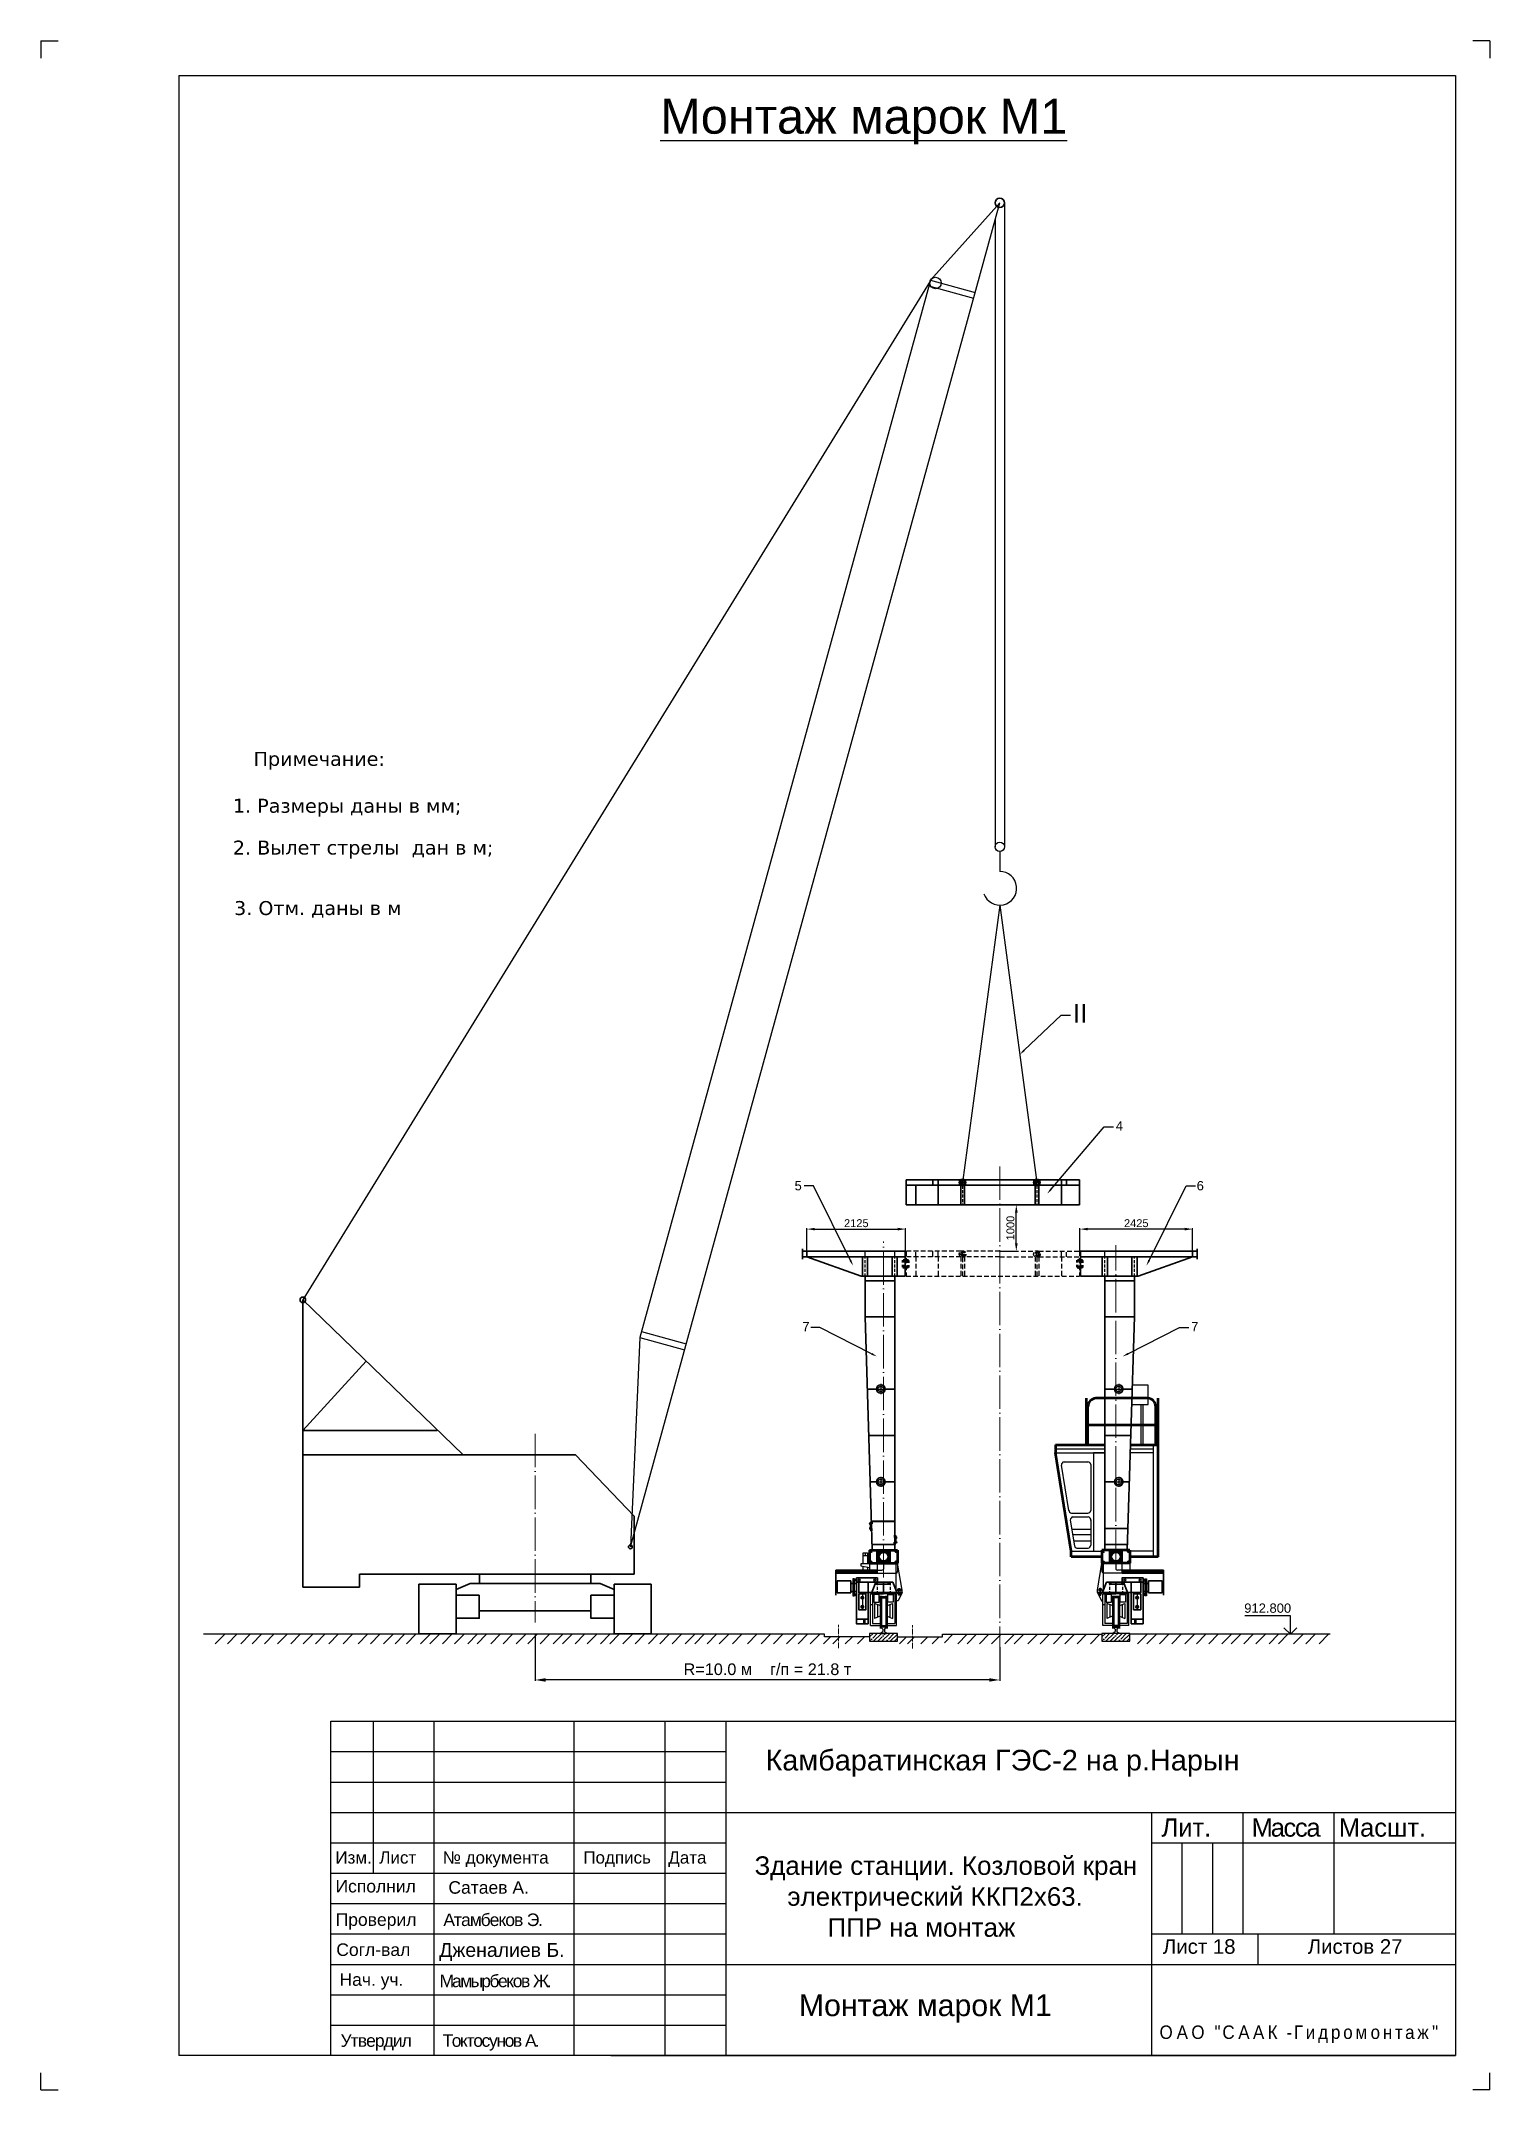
# Model space of a CAD drawing. Header units: millimetres. Extents: x 155577 to 993706, y -295114 to -113927.
# Drawn here: x 714462 to 745647, y -282929 to -238825 of the extents above; entities that cross this region are included whole.
import ezdxf
from ezdxf import colors
from ezdxf.entities.mleader import LeaderData, LeaderLine
from ezdxf.math import Vec2, Vec3

# ---------------------------------------------------------------- set-up
doc = ezdxf.new("R2010")
doc.units = ezdxf.units.MM
for name, pattern in [('ACAD_ISO04W100', [30, 24, -3, 0, -3]), ('штриховая', [19.05, 12.7, -6.35]), ('штриховая2', [9.525, 6.35, -3.175])]:
    doc.linetypes.add(name, pattern=pattern)
doc.layers.add('ось', color=160, linetype='Continuous', lineweight=15)
doc.layers.add('размер', color=84, linetype='Continuous', lineweight=18)
doc.styles.add('rom', font='times.ttf')
doc.styles.get("Standard").update_dxf_attribs({"font": 'arial.ttf'})
doc.dimstyles.new('ISO-25', dxfattribs={"dimtxt": 170, "dimasz": 170, "dimexe": 20, "dimexo": 10, "dimgap": 40, "dimtad": 1, "dimtxsty": 'Standard', "dimcen": 2.5, "dimadec": 0, "dimazin": 0, "dimtfac": 1, "dimtmove": 0, "dimatfit": 3, "dimfxl": 0, "dimarcsym": 0})

msp = doc.modelspace()

# ---------------------------------------------------------------- texts
at = {"attachment_point": 1}
for s, insert, char_height, width in [('{\\LМонтаж марок М1}', (727788.868, -240070.005), 750, 9112.81898), ('{\\fVerdana|b0|i0|c204|p34;Примечание:}', (719037.86, -254127.029), 300, 3384.09673), ('{\\fVerdana|b0|i0|c204|p34;1. Размеры даны в мм;}', (718591.64, -255136.336), 300, 5351.06305), ('{\\fVerdana|b0|i0|c0|p34;2\\fVerdana|b0|i0|c204|p34;. Вылет стрелы  дан в м;\\H1.8516x; }', (718591.64, -256036.368), 300, 7949.70381), ('{\\fVerdana|b0|i0|c0|p34;3\\fVerdana|b0|i0|c204|p34;. Отм. даны в м}', (718616.841, -257337.782), 300, 5294.04981), ('912.800', (740357.372, -272456.654), 200, 663.51782), ('Камбаратинская ГЭС-2 на р.Нарын', (730054.164, -275606.474), 444.79287, 15409.40209), ('{\\H1.5x;Лит.}', (738578.026, -277083.468), 261.64286, 1218.85232), ('{\\H1.5x;\\T0.9;Масса}', (740516.712, -277083.468), 261.64286, 1218.85232), ('{\\H1.5x;Масшт.}', (742393.587, -277083.468), 261.64286, 1218.85232), ('Изм.', (720797.322, -277793.965), 261.6429, 3075.09004), ('Лист', (721743.445, -277793.965), 261.6429, 3075.09004), ('{\\fArial|b0|i0|c204|p34;№ документа}', (723107.841, -277793.965), 261.64286, 3075.09004), ('Подпись ', (726133.59, -277793.965), 261.6429, 1589.57003), ('Дата', (727962.778, -277793.965), 261.6429, 725.22237), ('\\pi102.31;Здание станции. Козловой кран \\P\\pi808.31;электрический ККП2х63.\\P\\pi1671.1;ППР на монтаж', (729717.141, -277899.289), 399.33282, 8449.96999), ('Исполнил', (720800.388, -278407.235), 269.5497, 1536.4293), ('Сатаев А.', (723230.074, -278434.543), 269.5497, 2643.40605), ('Проверил', (720803.443, -279126.596), 269.5497, 1536.4293), ('{\\T0.9;Атамбеков Э}.', (723121.383, -279130.17), 269.54965, 2835.52721), ('Согл-вал', (720817.205, -279773.361), 269.5497, 1536.4293), ('Дженалиев Б.', (723031.328, -279764.223), 299.49961, 2761.70796), ('Лист 18', (738607.487, -279683.028), 313.9714, 2154.93112), ('Листов 27', (741724.294, -279683.028), 313.9714, 2154.93112), ('Нач. уч.', (720886.369, -280416.514), 269.5497, 2076.7043), ('{\\T0.85;Мамырбеков Ж\\T0.75;.}', (723040.763, -280446.784), 269.54965, 3102.1488), ('Монтаж марок М1', (730773.238, -280872.712), 465.88829, 7730.99661), ('{\\T0.9;Утвердил}', (720909.109, -281729.935), 269.54965, 1536.4293), ('{\\T0.85;Токтосунов А.}', (723105.851, -281729.935), 269.54965, 3177.93611)]:
    msp.add_mtext(s, dxfattribs=dict(at, insert=insert, char_height=char_height, width=width))
at = {"linetype": 'Continuous', "insert": (741551.207, -281728.601), "char_height": 430.567809, "width": 6162.98546, "attachment_point": 5, "style": 'rom'}
msp.add_mtext('{\\fArial|b0|i0|c204|p34;\\H0.6733x;\\W0.9;\\T1.3;ОАО "СААК \\fArial|b0|i0|c0|p34;-\\fArial|b0|i0|c204|p34;Гидромонтаж\\fArial|b0|i0|c0|p34;"\\Fsimplex|c0;\\H1.485x;\\Q12;\\T1; }', dxfattribs=at)

# ---------------------------------------------------------------- blocks, each defined once
blk = doc.blocks.new('стрела ДЭК -50 30 м')
for p, q in [((307292, 19005), (312744, 48506)), ((311398, 46721), (312744, 48506)), ((311398, 46721), (307108, 23514)), ((311374, 46592), (312357, 46410)), ((311398, 46721), (312381, 46539)), ((307108, 23514), (308092, 23332)), ((307108, 23514), (307292, 19005)), ((307132, 23643), (308115, 23461))]:
    blk.add_line(p, q)
blk.add_circle((311512, 46669), 123)
blk = doc.blocks.new('ходовка ДЭК -50')
at = {"lineweight": 30}
for p, q in [((580452, 8457), (579652, 8457)), ((579652, 8457), (579652, 7387)), ((580753, 8472), (580452, 8339)), ((580452, 7387), (580452, 8457)), ((582152, 8472), (580753, 8472)), ((580953, 8672), (580953, 8472)), ((580953, 8672), (583352, 8672)), ((582152, 8472), (583552, 8472)), ((583352, 8672), (583352, 8472)), ((583552, 8472), (583852, 8339)), ((583852, 8457), (584652, 8457)), ((583852, 7387), (583852, 8457)), ((584652, 8457), (584652, 7387)), ((582152, 7882), (580952, 7882)), ((582152, 7882), (582152, 7882)), ((582152, 7882), (583352, 7882)), ((582152, 7882), (582152, 7882)), ((579652, 7387), (580452, 7387)), ((584652, 7387), (583852, 7387))]:
    blk.add_line(p, q, dxfattribs=at)
for p, q in [((580452, 8457), (580452, 8222)), ((583852, 8457), (583852, 8222))]:
    blk.add_line(p, q)
for points in [[(580952, 8222), (580452, 8222), (580452, 7722), (580952, 7722)], [(583352, 8222), (583852, 8222), (583852, 7722), (583352, 7722)]]:
    blk.add_lwpolyline(points, close=True, dxfattribs=at)
blk = doc.blocks.new('корпус ДЭК-50')
at = {"lineweight": 30}
for p, q in [((537296, 11242), (533847, 14577)), ((533847, 14577), (533847, 11242)), ((533847, 11767), (535212, 13257)), ((533847, 11767), (536741, 11767)), ((533847, 8391), (533847, 11242)), ((533847, 11242), (539715, 11242)), ((539715, 11242), (540977, 9922)), ((540977, 9922), (540977, 8672)), ((535070, 8391), (533847, 8391)), ((540977, 8672), (535070, 8672)), ((535070, 8672), (535070, 8391))]:
    blk.add_line(p, q, dxfattribs=at)
blk.add_line((533847, 8391), (533847, 8672))
at = {"color": 70, "lineweight": 30}
for centre, radius in [((533847, 14577), 60.4), ((540897, 9261), 40.4)]:
    blk.add_circle(centre, radius, dxfattribs=at)
at = {"layer": 'ось', "linetype": 'ACAD_ISO04W100', "ltscale": 30}
blk.add_line((538847, 11693), (538847, 7633), dxfattribs=at)
blk = doc.blocks.new('A4')
at = {"color": 4}
for p, q in [((839180.34, -1943.12), (839180.34, -1945.62)), ((839180.34, -1943.12), (839182.84, -1943.12)), ((839390.34, -1943.12), (839387.84, -1943.12)), ((839390.34, -1943.12), (839390.34, -1945.62)), ((839180.34, -2240.12), (839180.34, -2237.62)), ((839390.34, -2240.12), (839390.34, -2237.62)), ((839180.34, -2240.12), (839182.84, -2240.12)), ((839390.34, -2240.12), (839387.84, -2240.12))]:
    blk.add_line(p, q, dxfattribs=at)
for p, q in [((839200.34, -1948.12), (839200.34, -2235.12)), ((839200.34, -1948.12), (839385.34, -1948.12)), ((839385.34, -1948.12), (839385.34, -2235.12)), ((839385.34, -2235.12), (839200.34, -2235.12))]:
    blk.add_line(p, q)
blk = doc.blocks.new('*D62')
at = {"layer": 'Defpoints', "color": 0, "transparency": 16777216}
for p in [(725096, -273101), (735096, -273390), (725096, -274103)]:
    blk.add_point(p, dxfattribs=at)
at = {"layer": 'размер', "color": 0, "lineweight": -2, "transparency": 16777216}
for p, q in [((725096, -273111), (725096, -274123)), ((735096, -273400), (735096, -274123)), ((734871, -274103), (725321, -274103))]:
    blk.add_line(p, q, dxfattribs=at)
at = {"layer": 'размер', "color": 0, "transparency": 16777216}
for points in [[(725321, -274065), (725321, -274140), (725096, -274103)], [(734871, -274065), (734871, -274140), (735096, -274103)]]:
    blk.add_solid(points, dxfattribs=at)
at = {"layer": 'размер', "color": 0, "transparency": 16777216, "insert": (730096, -273874), "char_height": 170, "attachment_point": 5}
blk.add_mtext('{\\H1.4706x;R=10.0 м    г/п = 21.8 т}', dxfattribs=at)
blk = doc.blocks.new('*D93')
at = {"layer": 'Defpoints', "color": 0, "transparency": 16777216}
for p in [(736821, -264399), (736821, -264875), (739246, -264875)]:
    blk.add_point(p, dxfattribs=at)
at = {"layer": 'размер', "color": 0, "lineweight": -2, "transparency": 16777216}
for p, q in [((736821, -264865), (736821, -264379)), ((739076, -264399), (736991, -264399)), ((739246, -264865), (739246, -264379))]:
    blk.add_line(p, q, dxfattribs=at)
at = {"layer": 'размер', "color": 0, "transparency": 16777216}
for points in [[(736991, -264370), (736991, -264427), (736821, -264399)], [(739076, -264370), (739076, -264427), (739246, -264399)]]:
    blk.add_solid(points, dxfattribs=at)
at = {"layer": 'размер', "color": 0, "transparency": 16777216, "insert": (738034, -264272), "char_height": 170, "attachment_point": 5}
blk.add_mtext('2425', dxfattribs=at)
blk = doc.blocks.new('*D94')
at = {"layer": 'Defpoints', "color": 0, "transparency": 16777216}
for p in [(733071, -264399), (730946, -264875), (733071, -264875)]:
    blk.add_point(p, dxfattribs=at)
at = {"layer": 'размер', "color": 0, "lineweight": -2, "transparency": 16777216}
for p, q in [((730946, -264865), (730946, -264379)), ((731116, -264399), (732901, -264399)), ((733071, -264865), (733071, -264379))]:
    blk.add_line(p, q, dxfattribs=at)
at = {"layer": 'размер', "color": 0, "transparency": 16777216}
for points in [[(731116, -264370), (731116, -264427), (730946, -264399)], [(732901, -264370), (732901, -264427), (733071, -264399)]]:
    blk.add_solid(points, dxfattribs=at)
at = {"layer": 'размер', "color": 0, "transparency": 16777216, "insert": (732009, -264272), "char_height": 170, "attachment_point": 5}
blk.add_mtext('2125', dxfattribs=at)
blk = doc.blocks.new('*D95')
at = {"layer": 'Defpoints', "color": 0, "transparency": 16777216}
for p in [(735096, -263875), (735452, -263875), (735096, -264875)]:
    blk.add_point(p, dxfattribs=at)
at = {"layer": 'размер', "color": 0, "lineweight": -2, "transparency": 16777216}
for p, q in [((735106, -263875), (735472, -263875)), ((735452, -264705), (735452, -264045)), ((735106, -264875), (735472, -264875))]:
    blk.add_line(p, q, dxfattribs=at)
at = {"layer": 'размер', "color": 0, "transparency": 16777216}
for points in [[(735424, -264045), (735481, -264045), (735452, -263875)], [(735424, -264705), (735481, -264705), (735452, -264875)]]:
    blk.add_solid(points, dxfattribs=at)
at = {"layer": 'размер', "color": 0, "transparency": 16777216, "insert": (735326, -264375), "char_height": 170, "attachment_point": 5, "rotation": 90}
blk.add_mtext('1000', dxfattribs=at)
blk = doc.blocks.new('М1')
at = {"lineweight": 30}
for p, q in [((547916, -35398), (546739, -35398)), ((546739, -35398), (546739, -35938)), ((547916, -35518), (546739, -35518)), ((546944, -35518), (546944, -35938)), ((547315, -35518), (547315, -35398)), ((547425, -35518), (547425, -35398)), ((547425, -35518), (547425, -35938)), ((547916, -35518), (547916, -35938)), ((548754, -35398), (547992, -35398)), ((548754, -35518), (547992, -35518)), ((548754, -35518), (547992, -35518)), ((547992, -35518), (547992, -35938)), ((548754, -35398), (549516, -35398)), ((548754, -35518), (549516, -35518)), ((548754, -35518), (549516, -35518)), ((549516, -35518), (549516, -35938)), ((549592, -35398), (550469, -35398)), ((549592, -35518), (550469, -35518)), ((549592, -35518), (549592, -35938)), ((550083, -35398), (550083, -35938)), ((550192, -35518), (550192, -35398)), ((550469, -35398), (550469, -35938)), ((546739, -35938), (550469, -35938)), ((547992, -35938), (547992, -35938))]:
    blk.add_line(p, q, dxfattribs=at)
for p, q in [((547879, -35458), (548029, -35458)), ((547954, -35526), (547954, -35395)), ((549629, -35458), (549479, -35458))]:
    blk.add_line(p, q)
at = {"linetype": 'штриховая2', "ltscale": 10}
for p, q in [((547954, -35529), (547954, -35938)), ((549554, -35529), (549554, -35938))]:
    blk.add_line(p, q, dxfattribs=at)
at = {"lineweight": 30}
for centre, radius in [((547954, -35458), 70.9), ((547954, -35458), 43.5), ((549554, -35458), 70.9), ((549554, -35458), 43.5)]:
    blk.add_circle(centre, radius, dxfattribs=at)
blk = doc.blocks.new('ГАК ДЭКа')
blk.add_line((284780, 30287), (284780, 29857))
blk.add_circle((284780, 30387), 100)
blk.add_arc((284780, 29494), 363, 198.8478, 90)

# ---------------------------------------------------------------- dimensions: what is measured, and where the dimension line sits
at = {"layer": 'размер'}
for base, p1, p2, picture, middle in [((733071.227, -264398.566), (730946.227, -264874.717), (733071.227, -264875.213), '*D94', (732008.727, -264271.768)), ((736821.227, -264398.566), (739246.227, -264874.717), (736821.227, -264874.717), '*D93', (738033.727, -264271.768))]:
    dim = msp.add_linear_dim(base=base, p1=p1, p2=p2, dimstyle='ISO-25', dxfattribs=at)
    dim.commit()
    dim.dimension.update_dxf_attribs({"geometry": picture, "text_midpoint": middle})
dim = msp.add_linear_dim(base=(735452.396, -263874.717), p1=(735096.227, -264874.717), p2=(735096.227, -263874.717), angle=90, dimstyle='ISO-25', dxfattribs=at)
dim.commit()
dim.dimension.update_dxf_attribs({"geometry": '*D95', "text_midpoint": (735452.396, -264374.717), "dimtype": 160})
dim = msp.add_linear_dim(base=(725096.227, -274102.874), p1=(735096.227, -273390.059), p2=(725096.227, -273100.717), text='{\\H1.4706x;R=10.0 м    г/п = 21.8 т}', dimstyle='ISO-25', override={"dimasz": 225, "dimgap": 100}, dxfattribs=at)
dim.commit()
dim.dimension.update_dxf_attribs({"geometry": '*D62', "text_midpoint": (730096.227, -274102.874), "dimtype": 160})

# ---------------------------------------------------------------- hatches: boundary and pattern name
for points in [[(731937.125, -272292.165), (731966.605, -272292.165), (731966.605, -271929.269), (731937.125, -271929.269)], [(738255.33, -271929.269), (738225.85, -271929.269), (738225.85, -272292.165), (738255.33, -272292.165)]]:
    msp.add_hatch(color=256).paths.add_polyline_path(points)
h = msp.add_hatch()
h.set_pattern_fill('ANSI35', color=256, scale=20, style=0)
h.set_pattern_definition([(45, (467444.1, 2942.89), (-89.80256, 89.80256), []), (45, (467533.91, 2942.89), (-89.80256, 89.80256), [158.75, -31.75, 0, -31.75])])
h.paths.add_polyline_path([(732296.227, -273100.717), (732296.227, -273270.717), (732896.227, -273270.717), (732896.227, -273100.717)])
h = msp.add_hatch()
h.set_pattern_fill('ANSI35', color=256, scale=20, style=0)
h.set_pattern_definition([(45, (472444.1, 2942.89), (-89.80256, 89.80256), []), (45, (472533.91, 2942.89), (-89.80256, 89.80256), [158.75, -31.75, 0, -31.75])])
h.paths.add_polyline_path([(737296.227, -273100.717), (737296.227, -273270.717), (737896.227, -273270.717), (737896.227, -273100.717)])

# ---------------------------------------------------------------- linework, layer by layer
for p, q in [((734996.319, -242294.62), (734996.319, -242303.185)), ((735195.995, -242292.088), (735195.995, -256176.8)), ((734996.317, -242665.096), (734996.227, -256169.973)), ((733596.493, -243994.855), (720096.227, -265920.717)), ((735096.227, -257425.871), (734296.227, -263394.717)), ((735096.227, -257425.871), (735896.227, -263394.717)), ((735896.227, -263462.807), (735896.227, -263326.627)), ((732196.227, -264994.717), (732196.227, -264874.717)), ((732836.227, -264994.717), (732836.227, -264874.717)), ((733016.227, -265074.717), (733016.227, -265064.717)), ((733016.227, -265064.717), (733016.227, -265074.717)), ((733036.227, -265064.717), (733016.227, -265064.717)), ((733101.227, -265064.717), (733041.227, -265064.717)), ((733106.227, -265064.717), (733126.227, -265064.717)), ((733126.227, -265074.717), (733126.227, -265064.717)), ((733126.227, -265064.717), (733126.227, -265074.717)), ((733657.776, -264994.717), (733657.776, -264874.717)), ((733767.542, -264994.717), (733767.542, -264874.717)), ((736766.227, -265074.717), (736766.227, -265064.717)), ((736766.227, -265064.717), (736766.227, -265074.717)), ((736786.227, -265064.717), (736766.227, -265064.717)), ((736851.227, -265064.717), (736791.227, -265064.717)), ((736856.227, -265064.717), (736876.227, -265064.717)), ((736876.227, -265074.717), (736876.227, -265064.717)), ((736876.227, -265064.717), (736876.227, -265074.717)), ((737356.227, -264994.717), (737356.227, -264874.717)), ((732136.227, -265414.717), (732256.227, -265414.717)), ((733036.227, -265074.717), (733016.227, -265074.717)), ((733016.227, -265224.717), (733016.227, -265214.717)), ((733016.227, -265214.717), (733016.227, -265224.717)), ((733036.227, -265214.717), (733016.227, -265214.717)), ((733036.227, -265224.717), (733016.227, -265224.717)), ((733041.227, -265074.717), (733101.227, -265074.717)), ((733101.227, -265214.717), (733041.227, -265214.717)), ((733041.227, -265224.717), (733101.227, -265224.717)), ((733106.227, -265074.717), (733126.227, -265074.717)), ((733106.227, -265214.717), (733126.227, -265214.717)), ((733106.227, -265224.717), (733126.227, -265224.717)), ((733126.227, -265224.717), (733126.227, -265214.717)), ((733126.227, -265214.717), (733126.227, -265224.717)), ((736786.227, -265074.717), (736766.227, -265074.717)), ((736766.227, -265224.717), (736766.227, -265214.717)), ((736766.227, -265214.717), (736766.227, -265224.717)), ((736786.227, -265214.717), (736766.227, -265214.717)), ((736786.227, -265224.717), (736766.227, -265224.717)), ((736791.227, -265074.717), (736851.227, -265074.717)), ((736851.227, -265214.717), (736791.227, -265214.717)), ((736791.227, -265224.717), (736851.227, -265224.717)), ((736856.227, -265074.717), (736876.227, -265074.717)), ((736856.227, -265214.717), (736876.227, -265214.717)), ((736856.227, -265224.717), (736876.227, -265224.717)), ((736876.227, -265224.717), (736876.227, -265214.717)), ((736876.227, -265214.717), (736876.227, -265224.717)), ((732466.498, -267840.717), (732606.007, -267840.717)), ((732536.252, -267732.009), (732536.252, -267949.425)), ((732536.252, -267732.009), (732536.252, -267949.425)), ((737586.498, -267840.717), (737726.007, -267840.717)), ((737656.252, -267732.009), (737656.252, -267949.425)), ((737656.252, -267732.009), (737656.252, -267949.425)), ((738287.132, -267760.717), (737950.601, -267760.717)), ((738287.132, -268174.589), (738287.132, -267760.717)), ((737937.808, -268174.589), (738287.132, -268174.589)), ((738134.187, -268174.589), (738134.187, -269040.717)), ((738174.105, -268174.589), (738174.105, -269040.717)), ((736296.227, -269130.717), (737356.227, -269130.717)), ((736296.227, -269210.717), (737356.227, -269210.717)), ((736580.863, -270456.675), (736423.662, -269476.484)), ((736479.171, -269409.781), (736992.145, -269409.781)), ((737055.695, -269467.855), (737055.695, -270452.638)), ((737356.227, -269210.717), (737116.227, -269210.717)), ((737116.227, -269210.717), (737116.227, -271330.717)), ((738403.093, -269210.717), (737901.142, -269210.717)), ((737903.615, -269130.717), (738403.093, -269130.717)), ((738403.093, -271450.717), (738403.093, -269040.717)), ((732466.473, -269840.717), (732605.981, -269840.717)), ((732536.227, -269732.009), (732536.227, -269949.425)), ((737586.473, -269840.717), (737725.981, -269840.717)), ((737656.227, -269732.009), (737656.227, -269949.425)), ((732315.365, -270715.811), (732305.365, -270715.811)), ((732305.365, -270715.811), (732315.365, -270715.811)), ((732305.365, -270735.811), (732305.365, -270715.811)), ((732305.365, -270740.811), (732305.365, -270840.811)), ((732305.365, -270740.811), (732315.365, -270740.811)), ((732315.365, -270735.811), (732315.365, -270715.811)), ((732315.365, -270840.811), (732315.365, -270740.811)), ((736579.763, -270449.816), (736580.863, -270456.675)), ((736613.577, -270660.657), (736702.86, -271217.366)), ((736643.313, -270510.717), (736993.026, -270510.717)), ((736669.085, -270593.954), (736995.956, -270593.954)), ((737055.695, -270656.017), (737055.695, -271200.735)), ((732305.365, -270845.811), (732305.365, -270865.811)), ((732305.365, -270865.811), (732315.365, -270865.811)), ((732315.365, -270865.811), (732315.365, -270845.811)), ((732866.227, -271010.717), (732856.227, -271010.717)), ((732856.227, -271010.717), (732856.227, -271030.717)), ((732856.227, -271035.717), (732856.227, -271135.717)), ((732856.227, -271140.717), (732856.227, -271160.717)), ((732856.227, -271160.717), (732866.227, -271160.717)), ((732866.227, -271160.717), (732856.227, -271160.717)), ((732866.227, -271030.717), (732866.227, -271010.717)), ((732866.227, -271135.717), (732866.227, -271035.717)), ((732866.227, -271140.717), (732866.227, -271160.717)), ((736645.492, -270859.661), (737055.695, -270859.661)), ((736663.9, -270974.436), (737055.695, -270974.436)), ((736684.834, -271104.964), (737055.695, -271104.964)), ((732296.227, -271600.717), (732103.248, -271600.717)), ((732103.248, -271600.717), (732103.248, -271643.945)), ((732103.248, -271643.945), (732296.227, -271680.355)), ((732155.111, -271424), (732250.657, -271424)), ((732202.884, -271367.207), (732202.884, -271424)), ((732296.227, -271590.717), (732296.227, -271740.717)), ((732464.278, -271800.717), (732464.278, -271590.717)), ((732596.227, -271590.717), (732596.227, -271716.044)), ((732864.227, -272170.717), (732864.227, -271590.717)), ((732996.227, -272170.717), (732896.227, -271590.717)), ((732896.227, -271590.717), (732896.227, -271765.451)), ((736636.227, -271330.717), (737296.227, -271330.717)), ((736757.118, -271262.799), (736995.956, -271262.799)), ((737196.227, -272170.717), (737296.227, -271590.717)), ((737296.227, -271590.717), (737296.227, -271765.451)), ((737328.227, -272170.717), (737328.227, -271590.717)), ((737596.227, -271590.717), (737596.227, -271716.044)), ((737728.177, -271800.717), (737728.177, -271590.717)), ((738403.093, -271330.717), (737896.227, -271330.717)), ((737896.227, -271590.717), (737896.227, -271740.717)), ((732464.278, -271740.717), (732561.194, -271740.717)), ((732464.278, -271800.717), (732868.363, -271800.717)), ((737728.177, -271800.717), (737324.091, -271800.717)), ((737728.177, -271740.717), (737631.261, -271740.717)), ((732102.128, -272331.684), (732174.886, -272331.684)), ((732102.128, -272528.686), (732174.886, -272528.686)), ((732138.681, -272262.72), (732138.681, -272572.604)), ((732316.227, -272220.717), (732596.227, -272220.717)), ((732316.227, -272930.717), (732316.227, -272247.795)), ((732316.227, -272247.795), (732596.227, -272247.795)), ((732316.227, -272480.794), (732356.227, -272480.794)), ((732356.227, -272247.795), (732356.227, -272890.717)), ((732536.227, -272510.642), (732403.148, -272459.098)), ((732403.148, -272459.098), (732403.148, -272777.191)), ((732463.741, -272482.567), (732463.741, -272753.723)), ((732536.227, -272320.717), (732536.227, -272950.717)), ((732876.227, -272247.795), (732596.227, -272247.795)), ((732656.227, -272510.642), (732789.306, -272459.098)), ((732656.227, -272510.642), (732656.227, -272725.647)), ((732728.714, -272482.567), (732728.714, -272753.723)), ((732789.306, -272459.098), (732789.306, -272777.191)), ((732836.227, -272247.795), (732836.227, -272890.717)), ((732876.227, -272480.794), (732836.227, -272480.794)), ((732864.227, -272170.717), (732996.227, -272170.717)), ((732876.227, -272220.717), (732876.227, -272200.717)), ((732876.227, -272220.717), (732876.227, -272200.717)), ((732876.227, -272930.717), (732876.227, -272247.795)), ((732908.863, -272397.795), (732876.227, -272397.795)), ((732996.227, -272220.717), (732908.863, -272397.795)), ((732996.227, -272220.717), (732996.227, -272170.717)), ((737328.227, -272170.717), (737196.227, -272170.717)), ((737196.227, -272220.717), (737196.227, -272170.717)), ((737196.227, -272220.717), (737283.591, -272397.795)), ((737283.591, -272397.795), (737316.227, -272397.795)), ((737316.227, -272220.717), (737316.227, -272200.717)), ((737316.227, -272220.717), (737316.227, -272200.717)), ((737316.227, -272930.717), (737316.227, -272247.795)), ((737316.227, -272247.795), (737596.227, -272247.795)), ((737316.227, -272480.794), (737356.227, -272480.794)), ((737356.227, -272247.795), (737356.227, -272890.717)), ((737536.227, -272510.642), (737403.148, -272459.098)), ((737403.148, -272459.098), (737403.148, -272777.191)), ((737463.741, -272482.567), (737463.741, -272753.723)), ((737536.227, -272510.642), (737536.227, -272725.647)), ((737876.227, -272220.717), (737596.227, -272220.717)), ((737876.227, -272247.795), (737596.227, -272247.795)), ((737656.227, -272320.717), (737656.227, -272950.717)), ((737656.227, -272510.642), (737789.306, -272459.098)), ((737728.714, -272482.567), (737728.714, -272753.723)), ((737789.306, -272459.098), (737789.306, -272777.191)), ((737836.227, -272247.795), (737836.227, -272890.717)), ((737876.227, -272480.794), (737836.227, -272480.794)), ((737876.227, -272930.717), (737876.227, -272247.795)), ((738090.326, -272331.684), (738017.568, -272331.684)), ((738090.326, -272528.686), (738017.568, -272528.686)), ((738053.774, -272262.72), (738053.774, -272572.604)), ((732316.227, -272930.717), (732876.227, -272930.717)), ((732356.227, -272890.717), (732536.227, -272890.717)), ((732536.227, -272725.647), (732403.148, -272777.191)), ((732536.227, -272950.717), (732536.227, -272973.111)), ((732656.227, -272725.647), (732789.306, -272777.191)), ((732656.227, -272890.717), (732836.227, -272890.717)), ((732656.227, -272950.717), (732656.227, -272973.111)), ((737876.227, -272930.717), (737316.227, -272930.717)), ((737536.227, -272890.717), (737356.227, -272890.717)), ((737536.227, -272725.647), (737403.148, -272777.191)), ((737536.227, -272950.717), (737536.227, -272973.111)), ((737656.227, -272725.647), (737789.306, -272777.191)), ((737836.227, -272890.717), (737656.227, -272890.717)), ((737656.227, -272950.717), (737656.227, -272973.111)), ((741351.372, -272720.717), (740368.596, -272720.717)), ((741351.372, -273120.717), (741209.951, -272979.296)), ((741351.372, -273120.717), (741351.372, -272720.717)), ((741351.372, -273120.717), (741492.793, -272979.296)), ((731327.227, -273120.717), (717960.154, -273120.717)), ((718212.104, -273324.364), (718415.751, -273120.717)), ((718474.737, -273324.364), (718678.383, -273120.717)), ((718759.881, -273324.364), (718963.528, -273120.717)), ((718759.881, -273324.364), (718963.528, -273120.717)), ((718759.881, -273324.364), (718963.528, -273120.717)), ((719007.504, -273324.364), (719211.151, -273120.717)), ((719270.137, -273324.364), (719473.783, -273120.717)), ((719555.281, -273324.364), (719758.928, -273120.717)), ((719839.436, -273324.364), (720043.083, -273120.717)), ((719839.436, -273324.364), (720043.083, -273120.717)), ((720106.477, -273324.364), (720310.124, -273120.717)), ((720369.11, -273324.364), (720572.756, -273120.717)), ((720654.254, -273324.364), (720857.901, -273120.717)), ((720962.097, -273324.364), (721165.743, -273120.717)), ((720962.097, -273324.364), (721165.743, -273120.717)), ((721288.56, -273324.364), (721492.207, -273120.717)), ((721551.192, -273324.364), (721754.839, -273120.717)), ((721836.337, -273324.364), (722039.984, -273120.717)), ((721836.337, -273324.364), (722039.984, -273120.717)), ((721836.337, -273324.364), (722039.984, -273120.717)), ((722083.96, -273324.364), (722287.607, -273120.717)), ((722326.592, -273324.364), (722530.239, -273120.717)), ((722631.737, -273324.364), (722835.384, -273120.717)), ((722832.903, -273324.364), (723036.55, -273120.717)), ((722832.903, -273324.364), (723036.55, -273120.717)), ((723099.944, -273324.364), (723303.591, -273120.717)), ((723362.576, -273324.364), (723566.223, -273120.717)), ((723647.721, -273324.364), (723851.368, -273120.717)), ((723848.887, -273324.364), (724052.534, -273120.717)), ((723848.887, -273324.364), (724052.534, -273120.717)), ((724143.395, -273324.364), (724347.042, -273120.717)), ((724406.027, -273324.364), (724609.674, -273120.717)), ((724691.172, -273324.364), (724894.819, -273120.717)), ((724691.172, -273324.364), (724894.819, -273120.717)), ((724691.172, -273324.364), (724894.819, -273120.717)), ((724938.795, -273324.364), (725142.442, -273120.717)), ((725201.427, -273324.364), (725405.074, -273120.717)), ((725486.572, -273324.364), (725690.219, -273120.717)), ((725687.738, -273324.364), (725891.385, -273120.717)), ((725687.738, -273324.364), (725891.385, -273120.717)), ((725954.779, -273324.364), (726158.426, -273120.717)), ((726217.411, -273324.364), (726421.058, -273120.717)), ((726502.556, -273324.364), (726706.203, -273120.717)), ((726703.722, -273324.364), (726907.369, -273120.717)), ((726703.722, -273324.364), (726907.369, -273120.717)), ((726985.778, -273324.364), (727189.425, -273120.717)), ((727248.41, -273324.364), (727452.057, -273120.717)), ((727533.555, -273324.364), (727737.202, -273120.717)), ((727533.555, -273324.364), (727737.202, -273120.717)), ((727533.555, -273324.364), (727737.202, -273120.717)), ((727781.178, -273324.364), (727984.825, -273120.717)), ((728043.81, -273324.364), (728247.457, -273120.717)), ((728328.955, -273324.364), (728532.602, -273120.717)), ((728530.121, -273324.364), (728733.768, -273120.717)), ((728530.121, -273324.364), (728733.768, -273120.717)), ((728797.162, -273324.364), (729000.809, -273120.717)), ((729059.794, -273324.364), (729263.441, -273120.717)), ((729344.939, -273324.364), (729548.586, -273120.717)), ((729666.46, -273324.364), (729870.107, -273120.717)), ((729960.901, -273324.364), (730164.547, -273120.717)), ((730223.533, -273324.364), (730427.18, -273120.717)), ((730508.678, -273324.364), (730712.325, -273120.717)), ((730508.678, -273324.364), (730712.325, -273120.717)), ((730508.678, -273324.364), (730712.325, -273120.717)), ((730756.301, -273324.364), (730959.947, -273120.717)), ((731018.933, -273324.364), (731222.58, -273120.717)), ((731304.078, -273324.364), (731455.725, -273172.717)), ((731327.227, -273172.717), (731327.227, -273120.717)), ((732296.227, -273172.717), (731327.227, -273172.717)), ((731505.244, -273324.364), (731656.891, -273172.717)), ((731505.244, -273324.364), (731656.891, -273172.717)), ((731772.285, -273324.364), (731923.931, -273172.717)), ((732034.917, -273324.364), (732186.564, -273172.717)), ((732536.227, -273085.717), (732536.227, -273100.717)), ((732536.227, -273100.717), (732656.227, -273100.717)), ((732576.227, -273010.767), (732576.227, -273056.578)), ((732616.227, -273010.767), (732616.227, -273056.578)), ((732656.227, -273085.717), (732656.227, -273100.717)), ((732896.227, -273172.717), (733865.227, -273172.717)), ((732936.332, -273324.364), (733087.979, -273172.717)), ((733110.323, -273324.364), (733261.97, -273172.717)), ((733395.468, -273324.364), (733547.115, -273172.717)), ((733395.468, -273324.364), (733547.115, -273172.717)), ((733395.468, -273324.364), (733547.115, -273172.717)), ((733643.091, -273324.364), (733794.738, -273172.717)), ((733865.227, -273172.717), (733865.227, -273120.717)), ((733865.227, -273120.717), (737296.227, -273120.717)), ((733905.723, -273304.364), (734089.37, -273120.717)), ((734190.868, -273324.364), (734394.515, -273120.717)), ((734392.034, -273324.364), (734595.681, -273120.717)), ((734392.034, -273324.364), (734595.681, -273120.717)), ((734659.075, -273324.364), (734862.722, -273120.717)), ((734921.708, -273324.364), (735125.354, -273120.717)), ((735206.852, -273324.364), (735410.499, -273120.717)), ((735408.018, -273324.364), (735611.665, -273120.717)), ((735408.018, -273324.364), (735611.665, -273120.717)), ((735702.526, -273324.364), (735906.173, -273120.717)), ((735965.159, -273324.364), (736168.805, -273120.717)), ((736250.303, -273324.364), (736453.95, -273120.717)), ((736250.303, -273324.364), (736453.95, -273120.717)), ((736250.303, -273324.364), (736453.95, -273120.717)), ((736497.926, -273324.364), (736701.573, -273120.717)), ((736760.559, -273324.364), (736964.205, -273120.717)), ((737045.703, -273324.364), (737249.35, -273120.717)), ((737536.227, -273085.717), (737536.227, -273100.717)), ((737656.227, -273100.717), (737536.227, -273100.717)), ((737576.227, -273010.767), (737576.227, -273056.578)), ((737616.227, -273010.767), (737616.227, -273056.578)), ((737656.227, -273085.717), (737656.227, -273100.717)), ((742204.801, -273120.717), (737896.227, -273120.717)), ((738061.687, -273324.364), (738265.334, -273120.717)), ((738262.853, -273324.364), (738466.5, -273120.717)), ((738262.853, -273324.364), (738466.5, -273120.717)), ((738533.992, -273324.364), (738737.638, -273120.717)), ((738796.624, -273324.364), (739000.271, -273120.717)), ((739081.769, -273324.364), (739285.415, -273120.717)), ((739081.769, -273324.364), (739285.415, -273120.717)), ((739081.769, -273324.364), (739285.415, -273120.717)), ((739329.392, -273324.364), (739533.038, -273120.717)), ((739592.024, -273324.364), (739795.671, -273120.717)), ((739877.169, -273324.364), (740080.815, -273120.717)), ((740078.335, -273324.364), (740281.981, -273120.717)), ((740078.335, -273324.364), (740281.981, -273120.717)), ((740345.376, -273324.364), (740549.022, -273120.717)), ((740608.008, -273324.364), (740811.655, -273120.717)), ((740893.153, -273324.364), (741096.799, -273120.717)), ((741094.319, -273324.364), (741297.965, -273120.717)), ((741094.319, -273324.364), (741297.965, -273120.717)), ((741420.782, -273324.364), (741624.429, -273120.717)), ((741683.414, -273324.364), (741887.061, -273120.717)), ((741968.559, -273324.364), (742172.206, -273120.717)), ((741968.559, -273324.364), (742172.206, -273120.717)), ((741968.559, -273324.364), (742172.206, -273120.717)), ((720702.514, -282186.761), (720702.514, -274991.582)), ((720702.514, -274991.582), (744904.479, -274991.582)), ((721618.264, -278262.118), (721618.264, -274991.582)), ((722926.478, -282186.761), (722926.478, -274991.582)), ((725935.371, -282186.761), (725935.371, -274991.582)), ((727897.693, -282186.761), (727897.693, -274991.582)), ((729205.907, -282186.761), (729205.907, -274991.582)), ((720702.514, -275645.69), (729205.907, -275645.69)), ((720702.514, -276299.797), (729205.907, -276299.797)), ((720702.514, -276953.904), (744904.479, -276953.904)), ((720702.514, -276953.904), (744904.479, -276953.904)), ((738363.407, -276953.904), (738363.407, -282186.761)), ((740325.729, -276953.904), (740325.729, -279570.333)), ((742288.05, -276953.904), (742288.05, -279570.333)), ((744904.479, -276781.361), (744904.479, -282186.761)), ((720702.514, -277608.011), (729205.907, -277608.011)), ((738363.407, -277608.011), (744904.479, -277608.011)), ((739017.514, -277608.011), (739017.514, -279570.333)), ((739671.621, -277608.011), (739671.621, -279570.333)), ((720702.514, -278262.118), (729205.907, -278262.118)), ((720702.514, -278262.118), (729205.907, -278262.118)), ((720702.514, -278916.225), (729205.907, -278916.225)), ((720702.514, -278916.225), (729205.907, -278916.225)), ((720702.514, -279570.333), (729205.907, -279570.333)), ((738363.407, -279570.333), (744904.479, -279570.333)), ((740648.2, -279570.333), (740648.2, -280224.44)), ((720702.514, -280224.44), (744904.479, -280224.44)), ((720702.514, -280878.547), (729205.907, -280878.547)), ((720702.514, -280878.547), (729205.907, -280878.547)), ((720702.514, -281532.654), (729205.907, -281532.654)), ((744904.479, -282186.761), (726722.679, -282186.761)), ((726722.679, -282186.761), (744904.479, -282186.761))]:
    msp.add_line(p, q)
at = {"lineweight": 30}
for p, q in [((735858.378, -263874.717), (735858.378, -263874.717)), ((730848.227, -264824.717), (730848.227, -265044.717)), ((733061.227, -264874.717), (730848.227, -264874.717)), ((733061.227, -264994.717), (730848.227, -264994.717)), ((730946.227, -264874.717), (730946.227, -264994.717)), ((732116.227, -265414.717), (730946.227, -264994.717)), ((732141.227, -265414.717), (732141.227, -264994.717)), ((732251.227, -265414.717), (732251.227, -264994.717)), ((732781.227, -265414.717), (732781.227, -264994.717)), ((732891.227, -265414.717), (732891.227, -264994.717)), ((733061.227, -264874.717), (733061.227, -265414.717)), ((736831.227, -264874.717), (739344.227, -264874.717)), ((736831.227, -264874.717), (736831.227, -265414.717)), ((736831.227, -264994.717), (739344.227, -264994.717)), ((737301.227, -265414.717), (737301.227, -264994.717)), ((737411.227, -265414.717), (737411.227, -264994.717)), ((737941.227, -265414.717), (737941.227, -264994.717)), ((738051.227, -265414.717), (738051.227, -264994.717)), ((738076.227, -265414.717), (739246.227, -264994.717)), ((739246.227, -264874.717), (739246.227, -264994.717)), ((739344.227, -264824.717), (739344.227, -265044.717)), ((732116.227, -265414.717), (732376.227, -265414.717)), ((732196.227, -266179.717), (732196.227, -265414.717)), ((732251.227, -265414.717), (733061.227, -265414.717)), ((732836.227, -265609.717), (732836.227, -265414.717)), ((737941.227, -265414.717), (736831.227, -265414.717)), ((737356.227, -265609.717), (737356.227, -265414.717)), ((738076.227, -265414.717), (737816.227, -265414.717)), ((737996.227, -266179.717), (737996.227, -265414.717)), ((732196.227, -265514.717), (732376.227, -265514.717)), ((732196.227, -265514.717), (732836.227, -265514.717)), ((732836.227, -271080.717), (732836.227, -265619.717)), ((737996.227, -265514.717), (737356.227, -265514.717)), ((737356.227, -271310.717), (737356.227, -265619.717)), ((737996.227, -265514.717), (737816.227, -265514.717)), ((732196.227, -266284.717), (732196.227, -266189.717)), ((732836.227, -266284.717), (732196.227, -266284.717)), ((732376.227, -266284.717), (732196.227, -266284.717)), ((732196.227, -266284.717), (732335.365, -270785.811)), ((737356.227, -266284.717), (737996.227, -266284.717)), ((737996.227, -266284.717), (737840.864, -271310.717)), ((737996.227, -266284.717), (737996.227, -266189.717)), ((732244.326, -267840.717), (732444.058, -267840.717)), ((732628.422, -267840.717), (732836.227, -267840.717)), ((737564.033, -267840.717), (737356.227, -267840.717)), ((737948.128, -267840.717), (737748.397, -267840.717)), ((732275.238, -268840.717), (732376.227, -268840.717)), ((732275.238, -268840.717), (732836.227, -268840.717)), ((732275.238, -268840.717), (732376.227, -268840.717)), ((732275.238, -268840.717), (732836.227, -268840.717)), ((737716.227, -268840.717), (737356.227, -268840.717)), ((737716.227, -268840.717), (737356.227, -268840.717)), ((737917.216, -268840.717), (737596.227, -268840.717)), ((737917.216, -268840.717), (737596.227, -268840.717)), ((732306.15, -269840.717), (732444.058, -269840.717)), ((732306.15, -269840.717), (732444.058, -269840.717)), ((732628.422, -269840.717), (732836.227, -269840.717)), ((732628.422, -269840.717), (732836.227, -269840.717)), ((737564.033, -269840.717), (737356.227, -269840.717)), ((737564.033, -269840.717), (737356.227, -269840.717)), ((737886.305, -269840.717), (737748.397, -269840.717)), ((737886.305, -269840.717), (737748.397, -269840.717)), ((732335.674, -270795.811), (732351.59, -271310.717)), ((732376.227, -270690.717), (732476.227, -270690.717)), ((732836.227, -271190.717), (732347.881, -271190.717)), ((732836.227, -271190.717), (732347.881, -271190.717)), ((732836.227, -271310.717), (732836.227, -271090.717)), ((737855.393, -270840.717), (737356.227, -270840.717)), ((737844.573, -271190.717), (737356.227, -271190.717)), ((732464.278, -271740.717), (731569.227, -271740.717)), ((731569.227, -271740.717), (731569.227, -272278.733)), ((732464.278, -271770.717), (731569.227, -271770.717)), ((732464.278, -271800.717), (731569.227, -271800.717)), ((731599.337, -271971.775), (731569.227, -272005.043)), ((731569.227, -272058.138), (731569.227, -272163.297)), ((731599.337, -271971.775), (731599.337, -272226.691)), ((731599.337, -271971.775), (731894.085, -271971.775)), ((731599.337, -272196.565), (731599.337, -272024.87)), ((731599.337, -272024.87), (731599.337, -272057.481)), ((731894.085, -271971.775), (731894.085, -272226.691)), ((731966.605, -272024.87), (731894.085, -272024.87)), ((732011.134, -271986.666), (731966.605, -271929.269)), ((732431.721, -272000.717), (732351.721, -272200.717)), ((732431.721, -272000.717), (732796.227, -272000.717)), ((732796.227, -272000.717), (732596.227, -272000.717)), ((732796.227, -272000.717), (732876.227, -272200.717)), ((737396.227, -272000.717), (737316.227, -272200.717)), ((737396.227, -272000.717), (737596.227, -272000.717)), ((737760.733, -272000.717), (737396.227, -272000.717)), ((737728.177, -271740.717), (738623.227, -271740.717)), ((737728.177, -271770.717), (738623.227, -271770.717)), ((737728.177, -271800.717), (738623.227, -271800.717)), ((737760.733, -272000.717), (737840.733, -272200.717)), ((738181.321, -271986.666), (738225.85, -271929.269)), ((738225.85, -272024.87), (738298.37, -272024.87)), ((738593.117, -271971.775), (738298.37, -271971.775)), ((738298.37, -271971.775), (738298.37, -272226.691)), ((738593.117, -271971.775), (738623.227, -272005.043)), ((738593.117, -271971.775), (738593.117, -272226.691)), ((738593.117, -272196.565), (738593.117, -272024.87)), ((738593.117, -272024.87), (738593.117, -272057.481)), ((738623.227, -271740.717), (738623.227, -272278.733)), ((738623.227, -272058.138), (738623.227, -272163.297)), ((731599.337, -272226.691), (731569.227, -272193.423)), ((731894.085, -272226.691), (731599.337, -272226.691)), ((731966.605, -272196.565), (731894.085, -272196.565)), ((731966.605, -272292.165), (732011.134, -272234.768)), ((732351.721, -272220.717), (732351.721, -272200.717)), ((732351.721, -272220.717), (732351.721, -272200.717)), ((732996.227, -272220.717), (732596.227, -272220.717)), ((737196.227, -272220.717), (737596.227, -272220.717)), ((737840.733, -272220.717), (737840.733, -272200.717)), ((737840.733, -272220.717), (737840.733, -272200.717)), ((738225.85, -272292.165), (738181.321, -272234.768)), ((738225.85, -272196.565), (738298.37, -272196.565)), ((738298.37, -272226.691), (738593.117, -272226.691)), ((738593.117, -272226.691), (738623.227, -272193.423)), ((732011.134, -272797.466), (732266.227, -272797.466)), ((732171.243, -272797.466), (732171.243, -272893.839)), ((732192.111, -272797.466), (732192.111, -272893.839)), ((738181.321, -272797.466), (737926.227, -272797.466)), ((738000.344, -272797.466), (738000.344, -272893.839)), ((738021.211, -272797.466), (738021.211, -272893.839))]:
    msp.add_line(p, q, dxfattribs=at)
at = {"linetype": 'штриховая2', "ltscale": 10}
for p, q in [((732196.227, -265414.717), (732196.227, -264994.717)), ((732836.227, -265414.717), (732836.227, -264994.717)), ((737356.227, -265414.717), (737356.227, -264994.717)), ((737996.227, -265414.717), (737996.227, -264994.717)), ((732457.911, -272000.717), (732457.911, -272220.717)), ((732734.543, -272000.717), (732734.543, -272220.717)), ((737457.911, -272000.717), (737457.911, -272220.717)), ((737734.543, -272000.717), (737734.543, -272220.717))]:
    msp.add_line(p, q, dxfattribs=at)
at = {"lineweight": 50}
for p, q in [((733041.227, -265044.717), (733041.227, -265094.717)), ((733101.227, -265044.717), (733101.227, -265094.717)), ((736791.227, -265044.717), (736791.227, -265094.717)), ((736851.227, -265044.717), (736851.227, -265094.717)), ((733041.227, -265094.717), (732991.227, -265094.717)), ((733041.227, -265194.717), (732991.227, -265194.717)), ((733041.227, -265244.717), (733041.227, -265194.717)), ((733101.227, -265094.717), (733151.227, -265094.717)), ((733101.227, -265244.717), (733101.227, -265194.717)), ((733101.227, -265194.717), (733151.227, -265194.717)), ((736791.227, -265094.717), (736741.227, -265094.717)), ((736791.227, -265194.717), (736741.227, -265194.717)), ((736791.227, -265244.717), (736791.227, -265194.717)), ((736851.227, -265094.717), (736901.227, -265094.717)), ((736851.227, -265244.717), (736851.227, -265194.717)), ((736851.227, -265194.717), (736901.227, -265194.717)), ((732846.227, -265609.717), (732826.227, -265609.717)), ((732846.227, -265619.717), (732826.227, -265619.717)), ((737346.227, -265609.717), (737366.227, -265609.717)), ((737346.227, -265619.717), (737366.227, -265619.717)), ((732206.227, -266179.717), (732186.227, -266179.717)), ((732206.227, -266189.717), (732186.227, -266189.717)), ((737986.227, -266179.717), (738006.227, -266179.717)), ((737986.227, -266189.717), (738006.227, -266189.717)), ((736962.145, -269040.717), (736962.145, -268040.717)), ((738287.132, -268040.717), (737161.259, -268040.717)), ((738504.434, -269040.717), (738504.434, -268040.717)), ((736962.145, -268288.624), (736992.145, -268288.624)), ((736962.145, -268316.505), (736992.145, -268316.505)), ((736992.145, -269040.717), (736992.145, -268215.625)), ((738456.245, -269040.717), (738456.245, -268215.625)), ((738456.245, -268288.624), (738504.434, -268288.624)), ((738456.245, -268316.505), (738504.434, -268316.505)), ((736962.145, -268869.38), (736992.145, -268869.38)), ((736962.145, -268897.261), (736992.145, -268897.261)), ((736992.145, -268609.333), (738456.245, -268609.333)), ((738456.245, -268869.38), (738504.434, -268869.38)), ((738456.245, -268897.261), (738504.434, -268897.261)), ((736296.227, -269040.717), (737356.227, -269040.717)), ((736296.227, -269040.717), (736296.227, -269210.717)), ((736636.227, -271330.717), (736296.227, -269210.717)), ((737906.397, -269040.717), (738504.434, -269040.717)), ((738504.434, -271450.717), (738504.434, -269040.717)), ((732296.227, -271310.717), (732896.227, -271310.717)), ((732296.227, -271310.717), (732296.227, -271590.717)), ((732296.227, -271590.717), (732896.227, -271590.717)), ((732896.227, -271310.717), (732896.227, -271590.717)), ((736636.227, -271450.717), (736636.227, -271330.717)), ((737296.227, -271450.717), (736636.227, -271450.717)), ((737896.227, -271310.717), (737296.227, -271310.717)), ((737296.227, -271310.717), (737296.227, -271590.717)), ((737896.227, -271590.717), (737296.227, -271590.717)), ((737896.227, -271590.717), (737296.227, -271590.717)), ((737896.227, -271310.717), (737896.227, -271590.717)), ((738504.434, -271450.717), (737896.227, -271450.717)), ((732536.248, -272291.862), (732535.745, -272991.962)), ((732536.227, -272320.717), (732656.227, -272320.717)), ((732656.248, -272291.862), (732655.745, -272991.962)), ((737536.206, -272291.862), (737536.71, -272991.962)), ((737656.227, -272320.717), (737536.227, -272320.717)), ((737656.206, -272291.862), (737656.71, -272991.962)), ((732655.774, -272950.76), (732536.227, -272950.717)), ((737536.68, -272950.76), (737656.227, -272950.717))]:
    msp.add_line(p, q, dxfattribs=at)
at = {"linetype": 'штриховая', "ltscale": 8}
for p, q in [((734258.378, -264874.717), (733081.227, -264874.717)), ((733081.227, -264874.717), (733081.227, -265414.717)), ((734258.378, -264994.717), (733081.227, -264994.717)), ((733286.36, -264994.717), (733286.36, -264874.717)), ((733286.36, -264994.717), (733286.36, -265414.717)), ((733767.542, -264994.717), (733767.542, -265414.717)), ((734221.287, -264934.717), (734371.168, -264934.717)), ((734258.378, -264994.717), (734258.378, -265414.717)), ((734296.227, -264994.717), (734296.227, -264863.777)), ((734296.227, -265005.658), (734296.227, -265414.717)), ((735096.227, -264874.717), (734334.077, -264874.717)), ((735096.227, -264994.717), (734334.077, -264994.717)), ((735096.227, -264994.717), (734334.077, -264994.717)), ((734334.077, -264994.717), (734334.077, -265414.717)), ((735096.227, -264874.717), (735858.378, -264874.717)), ((735096.227, -264994.717), (735858.378, -264994.717)), ((735096.227, -264994.717), (735858.378, -264994.717)), ((735971.168, -264934.717), (735821.287, -264934.717)), ((735858.378, -264994.717), (735858.378, -265414.717)), ((735896.227, -264994.717), (735896.227, -264858.537)), ((735896.227, -265005.658), (735896.227, -265414.717)), ((735934.077, -264874.717), (736811.227, -264874.717)), ((735934.077, -264994.717), (736811.227, -264994.717)), ((735934.077, -264994.717), (735934.077, -265414.717)), ((736424.913, -264994.717), (736424.913, -264874.717)), ((736424.913, -264994.717), (736424.913, -265414.717)), ((736534.678, -264994.717), (736534.678, -264874.717)), ((736811.227, -264874.717), (736811.227, -265414.717)), ((733081.227, -265414.717), (736811.227, -265414.717)), ((734334.077, -265414.717), (734334.077, -265414.717)), ((735858.378, -265414.717), (735858.378, -265414.717))]:
    msp.add_line(p, q, dxfattribs=at)
at = {"lineweight": 40}
for p, q in [((732333.974, -270740.811), (732285.365, -270740.811)), ((732345.365, -270785.811), (732325.365, -270785.811)), ((732325.365, -270785.811), (732345.365, -270785.811)), ((732345.365, -270795.811), (732325.365, -270795.811)), ((732325.365, -270795.811), (732345.365, -270795.811)), ((732836.227, -270690.717), (732332.425, -270690.717)), ((732836.227, -270690.717), (732332.425, -270690.717)), ((732337.065, -270840.811), (732285.365, -270840.811)), ((732846.227, -271080.717), (732826.227, -271080.717)), ((732846.227, -271090.717), (732826.227, -271090.717)), ((732836.227, -271035.717), (732886.227, -271035.717)), ((732836.227, -271135.717), (732886.227, -271135.717))]:
    msp.add_line(p, q, dxfattribs=at)
at = {"lineweight": 53}
for p, q in [((732332.425, -270690.717), (732333.974, -270740.811)), ((732338.61, -270890.811), (732337.065, -270840.811)), ((732836.227, -270985.717), (732836.227, -271035.717)), ((732836.227, -271185.717), (732836.227, -271135.717))]:
    msp.add_line(p, q, dxfattribs=at)
for points in [[(733023.241, -265057.782), (733023.241, -265081.652), (733036.227, -265081.652), (733036.227, -265057.782)], [(733036.227, -265052.183), (733036.227, -265087.252), (733041.227, -265087.252), (733041.227, -265052.183)], [(733106.227, -265052.183), (733106.227, -265087.252), (733101.227, -265087.252), (733101.227, -265052.183)], [(733119.214, -265057.782), (733119.214, -265081.652), (733106.227, -265081.652), (733106.227, -265057.782)], [(736773.241, -265057.782), (736773.241, -265081.652), (736786.227, -265081.652), (736786.227, -265057.782)], [(736786.227, -265052.183), (736786.227, -265087.252), (736791.227, -265087.252), (736791.227, -265052.183)], [(736856.227, -265052.183), (736856.227, -265087.252), (736851.227, -265087.252), (736851.227, -265052.183)], [(736869.214, -265057.782), (736869.214, -265081.652), (736856.227, -265081.652), (736856.227, -265057.782)], [(733023.241, -265207.782), (733023.241, -265231.652), (733036.227, -265231.652), (733036.227, -265207.782)], [(733036.227, -265202.183), (733036.227, -265237.252), (733041.227, -265237.252), (733041.227, -265202.183)], [(733106.227, -265202.183), (733106.227, -265237.252), (733101.227, -265237.252), (733101.227, -265202.183)], [(733119.214, -265207.782), (733119.214, -265231.652), (733106.227, -265231.652), (733106.227, -265207.782)], [(736773.241, -265207.782), (736773.241, -265231.652), (736786.227, -265231.652), (736786.227, -265207.782)], [(736786.227, -265202.183), (736786.227, -265237.252), (736791.227, -265237.252), (736791.227, -265202.183)], [(736856.227, -265202.183), (736856.227, -265237.252), (736851.227, -265237.252), (736851.227, -265202.183)], [(736869.214, -265207.782), (736869.214, -265231.652), (736856.227, -265231.652), (736856.227, -265207.782)], [(732292.83, -270735.811), (732327.899, -270735.811), (732327.899, -270740.811), (732292.83, -270740.811)], [(732298.43, -270722.825), (732322.3, -270722.825), (732322.3, -270735.811), (732298.43, -270735.811)], [(732292.83, -270845.811), (732327.899, -270845.811), (732327.899, -270840.811), (732292.83, -270840.811)], [(732298.43, -270858.797), (732322.3, -270858.797), (732322.3, -270845.811), (732298.43, -270845.811)], [(732878.762, -271030.717), (732843.693, -271030.717), (732843.693, -271035.717), (732878.762, -271035.717)], [(732878.762, -271140.717), (732843.693, -271140.717), (732843.693, -271135.717), (732878.762, -271135.717)], [(732873.162, -271017.731), (732849.292, -271017.731), (732849.292, -271030.717), (732873.162, -271030.717)], [(732873.162, -271153.704), (732849.292, -271153.704), (732849.292, -271140.717), (732873.162, -271140.717)], [(731966.605, -271929.269), (731937.125, -271929.269), (731937.125, -272292.165), (731966.605, -272292.165)], [(738225.85, -271929.269), (738255.33, -271929.269), (738255.33, -272292.165), (738225.85, -272292.165)], [(732502.365, -272263.34), (732389.113, -272263.34), (732389.113, -272428.368), (732502.365, -272428.368)], [(732690.089, -272263.34), (732803.342, -272263.34), (732803.342, -272428.368), (732690.089, -272428.368)], [(732904.439, -272143.177), (732959.52, -272143.177), (732959.52, -272170.717), (732904.439, -272170.717)], [(732904.439, -272220.717), (732959.52, -272220.717), (732959.52, -272248.257), (732904.439, -272248.257)], [(732918.368, -272131.07), (732945.591, -272131.07), (732945.591, -272276.44), (732918.368, -272276.44)], [(737288.016, -272143.177), (737232.935, -272143.177), (737232.935, -272170.717), (737288.016, -272170.717)], [(737288.016, -272220.717), (737232.935, -272220.717), (737232.935, -272248.257), (737288.016, -272248.257)], [(737274.087, -272131.07), (737246.864, -272131.07), (737246.864, -272276.44), (737274.087, -272276.44)], [(737502.365, -272263.34), (737389.113, -272263.34), (737389.113, -272428.368), (737502.365, -272428.368)], [(737690.089, -272263.34), (737803.342, -272263.34), (737803.342, -272428.368), (737690.089, -272428.368)], [(732896.227, -273100.717), (732296.227, -273100.717), (732296.227, -273270.717), (732896.227, -273270.717)], [(737896.227, -273100.717), (737296.227, -273100.717), (737296.227, -273270.717), (737896.227, -273270.717)]]:
    msp.add_lwpolyline(points, close=True)
for points in [[(732155.111, -271600.717), (732155.111, -271367.207), (732250.657, -271367.207), (732250.657, -271600.717)], [(732250.657, -271671.757), (732250.657, -271740.717), (732155.111, -271740.717), (732155.111, -271653.73)], [(731966.605, -272292.165), (731966.605, -271929.269)], [(732011.134, -271986.666), (732011.134, -272292.165)], [(738181.321, -271986.666), (738181.321, -272292.165)], [(738225.85, -272292.165), (738225.85, -271929.269)]]:
    msp.add_lwpolyline(points)
at = {"lineweight": 50}
for points in [[(732468.29, -271322.832), (732724.165, -271322.832), (732724.165, -271578.602), (732468.29, -271578.602)], [(737724.165, -271322.832), (737468.29, -271322.832), (737468.29, -271578.602), (737724.165, -271578.602)]]:
    msp.add_lwpolyline(points, close=True, dxfattribs=at)
at = {"lineweight": 30}
for points in [[(731966.605, -272024.87), (732011.134, -272024.87), (732011.134, -272196.565), (731966.605, -272196.565)], [(738225.85, -272024.87), (738181.321, -272024.87), (738181.321, -272196.565), (738225.85, -272196.565)]]:
    msp.add_lwpolyline(points, dxfattribs=at)
for points in [[(732011.134, -271906.058), (732464.315, -271906.058), (732464.315, -272000.717), (732011.134, -272000.717)], [(732266.227, -272893.839), (732011.134, -272893.839), (732011.134, -272000.717), (732266.227, -272000.717)], [(732596.227, -272000.717), (732061.134, -272000.717), (732061.134, -272220.717), (732596.227, -272220.717)], [(732431.721, -272000.717), (732734.543, -272000.717), (732734.543, -272039.654), (732431.721, -272039.654)], [(737760.733, -272000.717), (737457.911, -272000.717), (737457.911, -272039.654), (737760.733, -272039.654)], [(737596.227, -272000.717), (738131.321, -272000.717), (738131.321, -272220.717), (737596.227, -272220.717)], [(738181.321, -271906.058), (737728.139, -271906.058), (737728.139, -272000.717), (738181.321, -272000.717)], [(737926.227, -272893.839), (738181.321, -272893.839), (738181.321, -272000.717), (737926.227, -272000.717)], [(732061.132, -272248.38), (732216.229, -272248.38), (732216.229, -272591.825), (732061.132, -272591.825)], [(738131.322, -272248.38), (737976.226, -272248.38), (737976.226, -272591.825), (738131.322, -272591.825)]]:
    msp.add_lwpolyline(points, close=True, dxfattribs=at)
at = {"color": 70, "lineweight": 30}
msp.add_circle((735096.227, -242308.903), 100, dxfattribs=at)
at = {"linetype": 'штриховая', "ltscale": 8}
for centre, radius in [((734296.227, -264934.717), 70.941), ((734296.227, -264934.717), 43.459), ((735896.227, -264934.717), 70.941), ((735896.227, -264934.717), 43.459)]:
    msp.add_circle(centre, radius, dxfattribs=at)
at = {"lineweight": 30}
for centre, radius in [((732536.252, -267840.717), 92.194), ((737656.202, -267840.717), 92.194), ((732536.252, -269840.717), 92.194), ((737656.202, -269840.717), 92.194), ((732072.208, -271954.888), 21.568), ((732405.628, -271954.888), 21.568), ((737786.826, -271954.888), 21.568), ((738120.246, -271954.888), 21.568), ((732138.681, -272331.684), 26.535), ((732138.681, -272528.686), 26.535), ((738053.774, -272331.684), 26.535), ((738053.774, -272528.686), 26.535)]:
    msp.add_circle(centre, radius, dxfattribs=at)
for centre, radius in [((732536.227, -267840.717), 60), ((737656.227, -267840.717), 60), ((732536.227, -269840.717), 60), ((737656.227, -269840.717), 60), ((732457.911, -272018.493), 12.621), ((732704.533, -272018.493), 12.621), ((737487.922, -272018.493), 12.621), ((737734.543, -272018.493), 12.621)]:
    msp.add_circle(centre, radius)
at = {"lineweight": 50}
for centre, radius in [((732324.489, -271335.448), 10.358), ((732324.489, -271565.987), 10.358), ((732491.612, -271342.584), 10.358), ((732491.612, -271558.851), 10.358), ((732596.227, -271450.717), 106.456), ((732700.842, -271342.584), 10.358), ((732700.842, -271558.851), 10.358), ((732867.966, -271335.448), 10.358), ((732867.966, -271565.987), 10.358), ((737324.489, -271335.448), 10.358), ((737324.489, -271565.987), 10.358), ((737491.612, -271342.584), 10.358), ((737491.612, -271558.851), 10.358), ((737596.227, -271450.717), 106.456), ((737700.842, -271342.584), 10.358), ((737700.842, -271558.851), 10.358), ((737867.966, -271335.448), 10.358), ((737867.966, -271565.987), 10.358)]:
    msp.add_circle(centre, radius, dxfattribs=at)
for centre, start, end in [((737178.06, -268226.171), 95.1767424, 176.7533125), ((738270.331, -268226.171), 3.2466875, 84.8232576)]:
    msp.add_arc(centre, 186.214, start, end, dxfattribs=at)
for centre, radius, start, end in [((736491.912, -269476.832), 68.251, 100.7594211, 179.7077787), ((736993.026, -269472.626), 62.851, 4.3535356, 90.8029395), ((736647.806, -270442.421), 68.444, 186.2026332, 266.2360537), ((736681.826, -270661.005), 68.251, 100.7594211, 179.7077787), ((736993.026, -270447.867), 62.851, 269.1970605, 355.6464644), ((736987.601, -270661.778), 68.337, 355.1639543, 82.9774814), ((736758.529, -271205.999), 56.817, 186.6822384, 271.4224475), ((736987.601, -271194.974), 68.337, 277.0225186, 355.1639543), ((732563.887, -271707.334), 33.492, 265.3865224, 344.9252541), ((732859.923, -271765.408), 36.304, 283.4427096, 359.9326595), ((737332.531, -271765.408), 36.304, 180.0673405, 256.5572904), ((737628.567, -271707.334), 33.492, 195.0747459, 274.6134776), ((732525.031, -273025.077), 53.159, 15.6172059, 77.8413216), ((732667.424, -273025.077), 53.159, 102.1586784, 164.3827941), ((737525.031, -273025.077), 53.159, 15.6172059, 77.8413216), ((737667.424, -273025.077), 53.159, 102.1586784, 164.3827941), ((732532.052, -273037.963), 47.937, 274.9963566, 337.1497727), ((732660.402, -273037.963), 47.937, 202.8502273, 265.0036434), ((737532.052, -273037.963), 47.937, 274.9963566, 337.1497727), ((737660.402, -273037.963), 47.937, 202.8502273, 265.0036434)]:
    msp.add_arc(centre, radius, start, end)
at = {"layer": 'ось', "linetype": 'ACAD_ISO04W100', "ltscale": 30}
for p, q in [((735096.227, -263049.18), (735096.227, -273390.059)), ((732596.227, -271897.202), (732596.227, -264663.679)), ((737596.227, -271590.717), (737596.227, -264745.796))]:
    msp.add_line(p, q, dxfattribs=at)
at = {"layer": 'ось', "linetype": 'ACAD_ISO04W100', "ltscale": 5}
for p, q in [((731627.227, -273418.554), (731627.227, -272918.152)), ((733221.227, -273422.919), (733221.227, -272922.516))]:
    msp.add_line(p, q, dxfattribs=at)

# ---------------------------------------------------------------- block references
at = {"color": 4, "xscale": 148.5, "yscale": 148.5, "zscale": 148.5}
msp.add_blockref('A4', (-123903818.799, 49729.164), dxfattribs=at)
at = {"rotation": 355.1033367012197}
msp.add_blockref('стрела ДЭК -50 30 м', (419353.505, -263942.077), dxfattribs=at)
for name, p in [('ГАК ДЭКа', (450316.147, -286556.7)), ('М1', (186342.39, -227937.149)), ('корпус ДЭК-50', (186249.713, -280497.614)), ('ходовка ДЭК -50', (142943.734, -280497.614))]:
    msp.add_blockref(name, p)

msp.set_redraw_order([(e.dxf.handle, doc.entitydb.next_handle()) for e in msp.query("TEXT MTEXT ATTDEF DIMENSION ARC_DIMENSION")])  # texts and dimensions are drawn at this point

# ---------------------------------------------------------------- leaders
at = {"layer": 'размер'}
ml = msp.add_multileader_mtext('Standard')
ml.set_content('II', color=256)
ml.set_leader_properties()
ml.build(insert=Vec2(0, 0))
ml.multileader.update_dxf_attribs({"dogleg_length": 200, "arrow_head_size": 130})
ctx = ml.context
ctx.base_point, ctx.char_height, ctx.arrow_head_size, ctx.landing_gap_size, ctx.plane_origin = Vec3(736620.06, -259795.764), 400, 130, 50, Vec3(735526.926, -260639.341)
notes = []
notes.append((ctx, [(0, (1, 1, 0), (736420.06, -259795.764), (1, 0), 200, [(0, [(735526.926, -260639.341)], 0, [])])]))
ctx.mtext.insert, ctx.mtext.width, ctx.mtext.flow_direction = Vec3(736670.06, -259555.764), 138.27447, 5
ml = msp.add_multileader_mtext('Standard', dxfattribs=at)
ml.set_content('4', color=256)
ml.set_leader_properties()
ml.build(insert=Vec2(0, 0))
ml.multileader.update_dxf_attribs({"dogleg_length": 200, "arrow_head_size": 130})
ctx = ml.context
ctx.base_point, ctx.char_height, ctx.arrow_head_size, ctx.landing_gap_size, ctx.plane_origin = Vec3(737543.427, -262196.344), 200, 130, 50, Vec3(736124.438, -263401.217)
notes.append((ctx, [(0, (1, 1, 0), (737343.427, -262196.344), (1, 0), 200, [(0, [(736116.662, -263637.604)], 0, [])])]))
ctx.mtext.insert, ctx.mtext.flow_direction = Vec3(737593.427, -262076.344), 5
ml = msp.add_multileader_mtext('Standard', dxfattribs=at)
ml.set_content('5', color=256)
ml.set_leader_properties()
ml.build(insert=Vec2(0, 0))
ml.multileader.update_dxf_attribs({"dogleg_length": 200, "arrow_head_size": 130})
ctx = ml.context
ctx.base_point, ctx.char_height, ctx.arrow_head_size, ctx.landing_gap_size, ctx.plane_origin = Vec3(730652.783, -263465.797), 200, 130, 50, Vec3(731947.641, -264951.325)
ctx.text_align_type = 2
notes.append((ctx, [(1, (1, 1, 0), (731085.389, -263465.797), (-1, 0), 200, [(0, [(731939.865, -265187.712)], 0, [])])]))
ctx.mtext.insert, ctx.mtext.alignment, ctx.mtext.flow_direction = Vec3(730835.389, -263364.092), 3, 5
ml = msp.add_multileader_mtext('Standard', dxfattribs=at)
ml.set_content('6', color=256)
ml.set_leader_properties()
ml.build(insert=Vec2(0, 0))
ml.multileader.update_dxf_attribs({"dogleg_length": 200, "arrow_head_size": 130})
ctx = ml.context
ctx.base_point, ctx.char_height, ctx.arrow_head_size, ctx.landing_gap_size, ctx.plane_origin = Vec3(739307.066, -263465.797), 200, 130, 50, Vec3(738244.814, -264951.325)
ctx.text_align_type = 2
notes.append((ctx, [(1, (1, 1, 0), (739107.066, -263465.797), (1, 0), 200, [(0, [(738252.589, -265187.712)], 0, [])])]))
ctx.mtext.insert, ctx.mtext.alignment, ctx.mtext.flow_direction = Vec3(739489.126, -263364.092), 3, 5
ml = msp.add_multileader_mtext('Standard', dxfattribs=at)
ml.set_content('7', color=256)
ml.set_leader_properties()
ml.build(insert=Vec2(0, 0))
ml.multileader.update_dxf_attribs({"dogleg_length": 200, "arrow_head_size": 130})
ctx = ml.context
ctx.base_point, ctx.char_height, ctx.arrow_head_size, ctx.landing_gap_size, ctx.plane_origin = Vec3(730797.098, -266516.638), 200, 130, 50, Vec3(732445.556, -266904.418)
notes.append((ctx, [(0, (1, 1, 0), (731226.566, -266516.638), (-1, 0), 200, [(0, [(732453.331, -267140.805)], 0, [])])]))
ctx.mtext.insert, ctx.mtext.flow_direction = Vec3(730847.098, -266396.638), 5
ml = msp.add_multileader_mtext('Standard', dxfattribs=at)
ml.set_content('7', color=256)
ml.set_leader_properties()
ml.build(insert=Vec2(0, 0))
ml.multileader.update_dxf_attribs({"dogleg_length": 200, "arrow_head_size": 130})
ctx = ml.context
ctx.base_point, ctx.char_height, ctx.arrow_head_size, ctx.landing_gap_size, ctx.plane_origin = Vec3(739165.888, -266516.638), 200, 130, 50, Vec3(737746.899, -266904.418)
notes.append((ctx, [(0, (1, 1, 0), (738965.888, -266516.638), (1, 0), 200, [(0, [(737739.123, -267140.805)], 0, [])])]))
ctx.mtext.insert, ctx.mtext.flow_direction = Vec3(739215.888, -266396.638), 5
for ctx, leaders in notes:
    for number, flags, end, landing, length, lines in leaders:
        leader = LeaderData()
        leader.index, (leader.has_last_leader_line, leader.has_dogleg_vector, leader.attachment_direction) = number, flags
        leader.last_leader_point, leader.dogleg_vector, leader.dogleg_length = Vec3(end), Vec3(landing), length
        for number, points, colour, breaks in lines:
            line = LeaderLine()
            line.index, line.vertices, line.color, line.breaks = number, Vec3.list(points), colors.encode_raw_color(colour), breaks
            leader.lines.append(line)
        ctx.leaders.append(leader)

doc.saveas('drawing.dxf')
